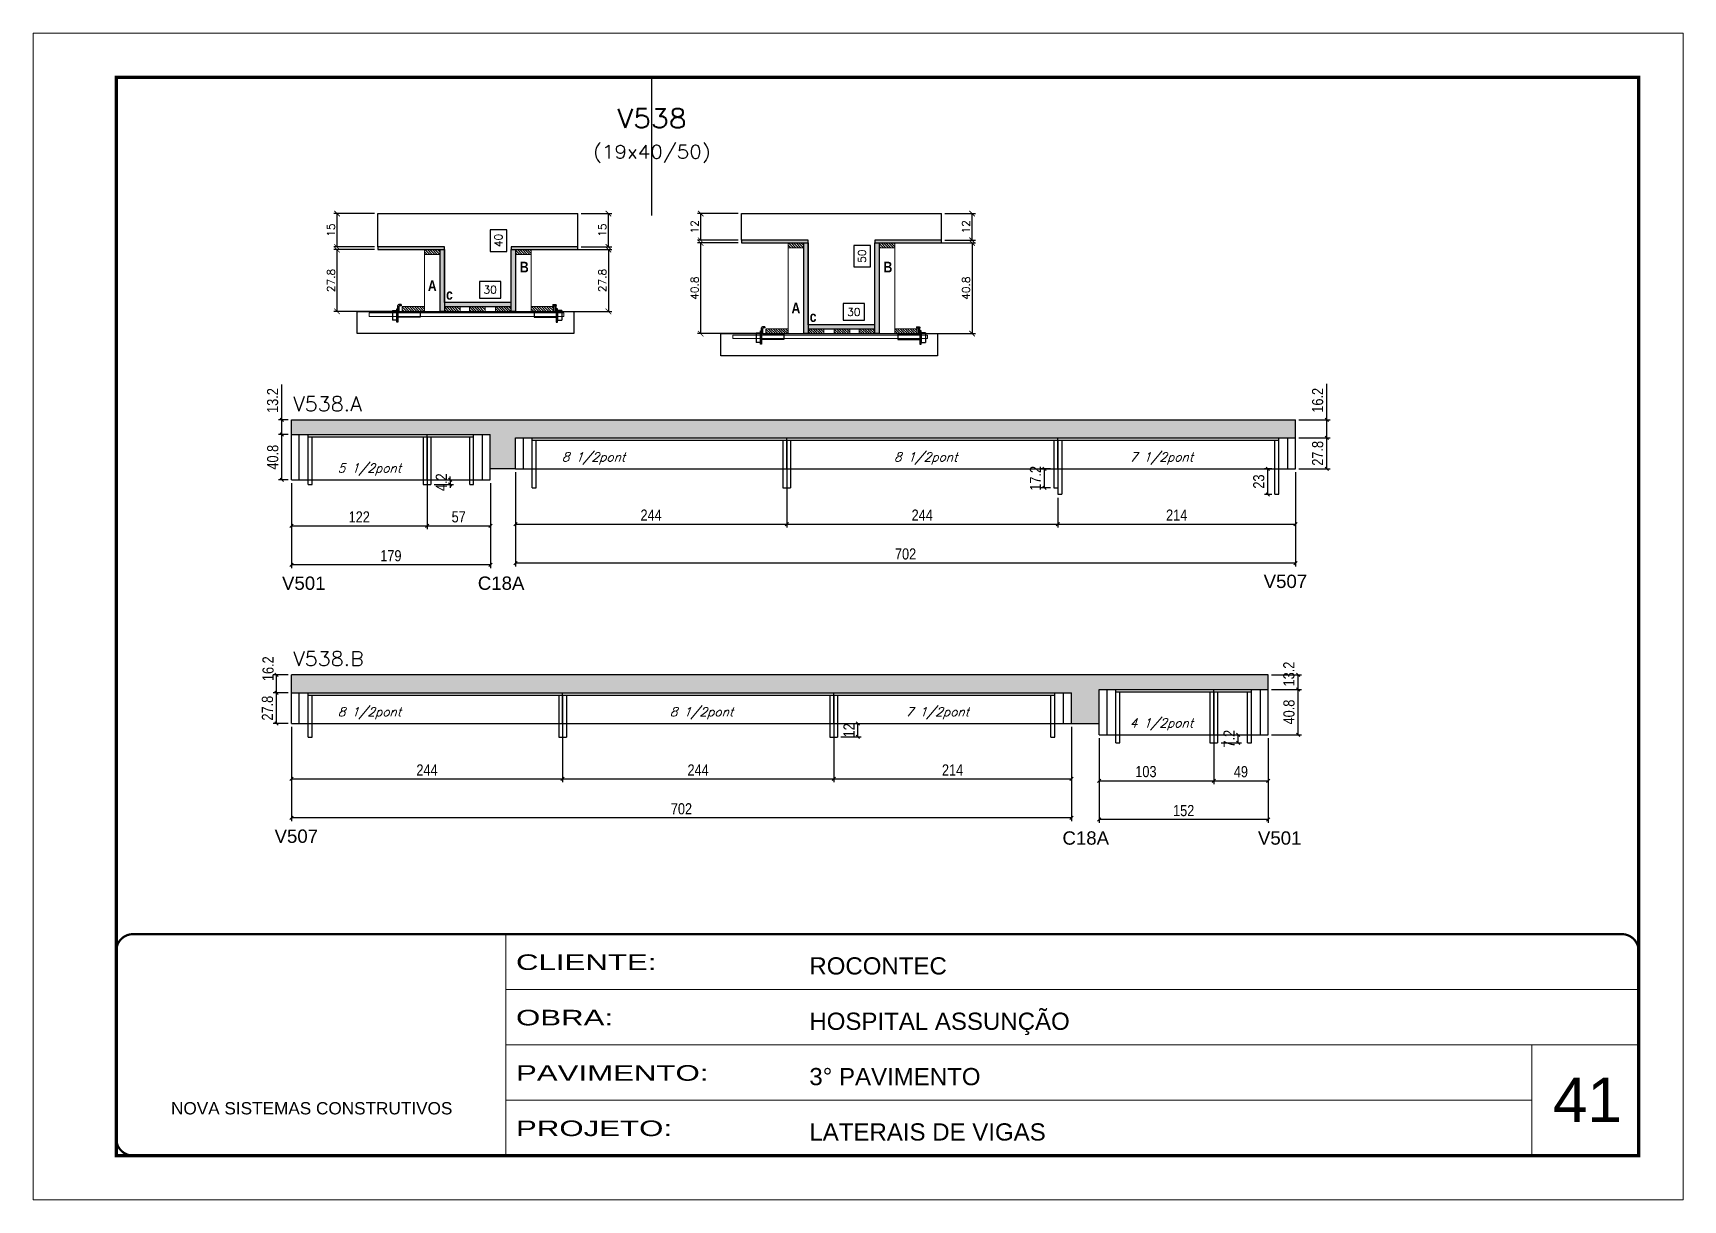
# Model space of a CAD drawing. Extents: x -21493 to -15213, y -12134 to 11887.
# Drawn here: x -21493 to -20008, y -649 to 401 of the extents above; entities that cross this region are included whole.
import ezdxf
from ezdxf.enums import TextEntityAlignment as Align

# ---------------------------------------------------------------- set-up
doc = ezdxf.new("R2010")
doc.units = 0
for name, pattern in [('CONTINUO', [0]), ('DASHED', [0.75, 0.5, -0.25]), ('HIDDEN', [0.375, 0.25, -0.125])]:
    doc.linetypes.add(name, pattern=pattern)
for name, color, linetype in [('5', 5, 'Continuous'), ('barrote', 251, 'Continuous'), ('COTA', 241, 'Continuous'), ('Cota Seção (2x)', 4, 'Continuous'), ('detalhes', 4, 'Continuous'), ('Painéis', 200, 'Continuous'), ('presilha', 1, 'Continuous'), ('SARR_2.2x7', 40, 'Continuous'), ('SARR_3.5x7', 81, 'Continuous'), ('texto', 7, 'Continuous'), ('Texto de Titulo', 7, 'Continuous'), ('Texto Qtd Sarr', 242, 'Continuous')]:
    doc.layers.add(name, color=color, linetype=linetype)
for name, color, linetype, lineweight in [('CARIMBO', 255, 'Continuous', 9), ('CONCRETO', 251, 'Continuous', 25), ('Folhas', 255, 'Continuous', 9), ('Hachura', 251, 'Continuous', 9), ('Madeira', 126, 'Continuous', 18), ('SARRAFO DE PRESSAO', 251, 'DASHED', 9), ('SCO-___-LAJ', 2, 'Continuous', 0), ('Texto Seção', 7, 'Continuous', 15)]:
    doc.layers.add(name, color=color, linetype=linetype, lineweight=lineweight)
doc.styles.add('ARIAL', font='arial.ttf')
doc.styles.add('COTA TECNICA', font='techl___.ttf', dxfattribs={"height": 10})
doc.styles.add('REGUA-120', font='ROMANS.shx', dxfattribs={"height": 15})
doc.styles.add('Romans', font='romans.shx')
doc.styles.get("Standard").update_dxf_attribs({"font": 'arial.ttf'})
doc.styles.add('TECNICA', font='techb___.ttf', dxfattribs={"height": 10})
doc.styles.add('Tecnologia', font='')
doc.styles.get('Tecnologia').set_extended_font_data('Forgotten Futurist')
doc.dimstyles.new('Cota Seção (2x)', dxfattribs={"dimtxt": 7, "dimasz": 5, "dimexe": 3, "dimexo": 3, "dimgap": 2, "dimtad": 3, "dimdec": 1, "dimlfac": 0.5, "dimzin": 12, "dimdsep": 46, "dimtxsty": 'Romans', "dimblk": 'ARCHTICK', "dimcen": 0, "dimclrd": 4, "dimclre": 4, "dimclrt": 1, "dimadec": 1, "dimazin": 3, "dimtfac": 1, "dimtdec": 1, "dimtmove": 0, "dimatfit": 3, "dimldrblk": 'OBLIQUE', "dimfxl": 1, "dimtolj": 1, "dimtzin": 12, "dimarcsym": 0})
doc.dimstyles.new('Cota Seção interna', dxfattribs={"dimtxt": 7, "dimasz": 6, "dimexe": 0.18, "dimexo": 2, "dimgap": -4, "dimtad": 3, "dimdec": 1, "dimlfac": 0.5, "dimzin": 12, "dimdsep": 46, "dimtxsty": 'Romans', "dimblk": 'ARCHTICK', "dimcen": 0.09, "dimse1": 1, "dimse2": 1, "dimsd1": 1, "dimsd2": 1, "dimclrd": 180, "dimclre": 5, "dimclrt": 1, "dimadec": 0, "dimazin": 3, "dimtfac": 1, "dimtdec": 1, "dimtofl": 0, "dimtmove": 0, "dimatfit": 3, "dimldrblk": 'ARCHTICK', "dimfxl": 1, "dimtolj": 1, "dimtzin": 0, "dimarcsym": 0})
doc.dimstyles.new('PAINEL', dxfattribs={"dimtxt": 10, "dimasz": 3, "dimexe": 3, "dimexo": 3, "dimgap": 3, "dimtad": 1, "dimdec": 1, "dimzin": 12, "dimdsep": 46, "dimtxsty": 'COTA TECNICA', "dimblk1": 'OBLIQUE', "dimblk2": 'OBLIQUE', "dimsah": 1, "dimcen": 0.9, "dimclrd": 4, "dimclre": 4, "dimclrt": 240, "dimadec": 1, "dimazin": 3, "dimtfac": 1, "dimtdec": 1, "dimtmove": 0, "dimatfit": 3, "dimfxl": 1, "dimtolj": 1, "dimtzin": 12, "dimarcsym": 0})
pattern_1 = [(50, (-160229.1976, -26011.143), (5.46554007, -0.47817257), [0.5715, -6.2865]), (355, (-160229.1976, -26011.143), (-1.05730264, 5.73170536), [0.4572, -5.02921753]), (100.4514447, (-160228.742, -26011.183), (4.40823741, 5.25353256), [0.48570026, -5.34270734]), (46.1842, (-160229.1976, -26009.619), (8.13237123, -1.26126984), [0.85725, -9.42975]), (96.6355576, (-160228.52, -26009.724), (7.122124, 7.42278374), [0.7285507, -8.01406824]), (351.184151, (-160229.198, -26009.619), (7.122124, 7.42278374), [0.685799, -7.54379196]), (21, (-160228.4356, -26010), (4.54843174, -3.06795595), [0.5715, -6.2865]), (326, (-160228.4356, -26010), (1.85406085, 5.52563898), [0.4572, -5.0292]), (71.451445, (-160228.0566, -26010.256), (6.40249258, 2.45768307), [0.48570026, -5.34269813]), (37.5, (-160229.1976, -26011.1432), (0.092658098, 2.536651166), [0, -4.96824, 0, -5.1054, 0, -5.04825]), (7.5, (-160229.1976, -26011.1432), (2.004589875, 3.005417245), [0, -2.91084, 0, -4.85394, 0, -1.92405]), (327.5, (-160230.8969, -26011.1432), (4.067717855, -0.17186232), [0, -1.905, 0, -5.9436, 0, -7.8867]), (317.5, (-160231.659, -26011.1432), (4.44387544, 0.76279473), [0, -2.4765, 0, -3.94716, 0, -5.6007])]

msp = doc.modelspace()

# ---------------------------------------------------------------- texts
at = {"layer": '5', "linetype": 'Continuous'}
for s, p in [('V501', (-21269.29, -99.53)), ('C18A', (-21093.07, -99.53)), ('V507', (-20385.83, -97.88)), ('V507', (-21275.99, -327.17)), ('C18A', (-20566.88, -328.82)), ('V501', (-20390.98, -328.82))]:
    msp.add_text(s, height=12, rotation=0.00004, dxfattribs=at).set_placement(p)
at = {"layer": 'CARIMBO', "style": 'ARIAL'}
msp.add_text('41', height=40, dxfattribs=at).set_placement((-20125.55, -578.37))
at = {"layer": 'detalhes', "style": 'TECNICA'}
for s, p in [('B', (-21055.22, 186.07)), ('B', (-20727.93, 186.07)), ('A', (-21138.05, 169.23)), ('c', (-21121.67, 161.54)), ('A', (-20810.76, 149.23)), ('c', (-20794.38, 141.54))]:
    msp.add_text(s, height=9.6, dxfattribs=at).set_placement(p)
at = {"layer": 'texto', "color": 2, "char_height": 8, "attachment_point": 5, "style": 'Romans'}
for s, insert in [('{\\Q19;\\C256;5 1/2pont}', (-21190.62, 8.69)), ('{\\Q19;\\C256;8 1/2pont}', (-20988.91, 18.69)), ('{\\Q19;\\C256;8 1/2pont}', (-20690.01, 18.69)), ('{\\Q19;\\C256;7 1/2pont}', (-20477.84, 18.69)), ('{\\Q19;\\C256;8 1/2pont}', (-21190.62, -210.59)), ('{\\Q19;\\C256;8 1/2pont}', (-20891.72, -210.59)), ('{\\Q19;\\C256;7 1/2pont}', (-20679.55, -210.59)), ('{\\Q19;\\C256;4 1/2pont}', (-20477.88, -220.59))]:
    msp.add_mtext(s, dxfattribs=dict(at, insert=insert))
at = {"layer": 'Texto Seção', "style": 'REGUA-120', "width": 1.05}
for s, p in [('V538.A', (-21259.39, 61.3)), ('V538.B', (-21259.39, -167.99))]:
    msp.add_text(s, height=13, dxfattribs=at).set_placement(p)

# ---------------------------------------------------------------- blocks, each defined once
blk = doc.blocks.new('titulo1')
at = {"layer": 'Defpoints', "color": 252, "linetype": 'HIDDEN', "ltscale": 2}
blk.add_line((0, 0), (0, 125), dxfattribs=at)
at = {"layer": 'Defpoints', "style": 'Romans', "oblique": 15}
blk.add_attdef('FOLHA', text='', height=10, dxfattribs=at).set_placement((0, 15.6), align=Align.MIDDLE_CENTER)
at = {"layer": 'Texto Qtd Sarr', "color": 3, "style": 'Romans', "oblique": 15}
for tag, height, p in [('TITULO', 17, (0, 71.4)), ('SEÇÃO', 12, (0, 41.5))]:
    blk.add_attdef(tag, text='', height=height, dxfattribs=at).set_placement(p, align=Align.MIDDLE_CENTER)
blk = doc.blocks.new('_ArchTick')
at = {"color": 0, "linetype": 'ByBlock', "const_width": 0.15}
blk.add_lwpolyline([(-0.5, -0.5), (0.5, 0.5)], dxfattribs=at)
blk = doc.blocks.new('*D1220')
at = {"layer": 'COTA', "color": 4, "lineweight": -2, "transparency": 16777216}
for p, q in [((-21186, 206.6), (-21222.8, 206.6)), ((-21219.8, 151), (-21219.8, 206.6)), ((-21168.4, 151), (-21222.8, 151))]:
    blk.add_line(p, q, dxfattribs=at)
at = {"layer": 'Defpoints', "color": 0, "transparency": 16777216}
for p in [(-21219.8, 206.6), (-21183, 206.6), (-21165.4, 151)]:
    blk.add_point(p, dxfattribs=at)
at = {"layer": 'COTA', "color": 4, "lineweight": -2, "transparency": 16777216, "xscale": 5, "yscale": 5, "zscale": 5}
for p, rotation in [((-21219.8, 206.6), 90), ((-21219.8, 151), 270)]:
    blk.add_blockref('_ArchTick', p, dxfattribs=dict(at, rotation=rotation))
at = {"layer": 'COTA', "color": 1, "transparency": 16777216, "insert": (-21225.3, 178.8), "char_height": 7, "attachment_point": 5, "rotation": 90, "style": 'Romans'}
blk.add_mtext('\\A1;27.8', dxfattribs=at)
blk = doc.blocks.new('_Oblique')
at = {"color": 0, "linetype": 'ByBlock', "lineweight": -2}
blk.add_line((-0.5, -0.5), (0.5, 0.5), dxfattribs=at)
blk = doc.blocks.new('*D1221')
at = {"layer": 'COTA', "color": 4, "lineweight": -2, "transparency": 16777216}
for p, q in [((-21186, 239), (-21222.8, 239)), ((-21219.8, 209), (-21219.8, 239)), ((-21186, 209), (-21222.8, 209))]:
    blk.add_line(p, q, dxfattribs=at)
at = {"layer": 'Defpoints', "color": 0, "transparency": 16777216}
for p in [(-21219.8, 239), (-21183, 239), (-21183, 209)]:
    blk.add_point(p, dxfattribs=at)
at = {"layer": 'COTA', "color": 4, "lineweight": -2, "transparency": 16777216, "xscale": 5, "yscale": 5, "zscale": 5}
for p, rotation in [((-21219.8, 239), 90), ((-21219.8, 209), 270)]:
    blk.add_blockref('_ArchTick', p, dxfattribs=dict(at, rotation=rotation))
at = {"layer": 'COTA', "color": 1, "transparency": 16777216, "insert": (-21225.3, 224), "char_height": 7, "attachment_point": 5, "rotation": 90, "style": 'Romans'}
blk.add_mtext('\\A1;15', dxfattribs=at)
blk = doc.blocks.new('*D1222')
at = {"layer": 'Cota Seção (2x)', "color": 180, "lineweight": -2, "transparency": 16777216}
for p, q in [((-21067, 224.3), (-21082, 224.3)), ((-21082, 224.3), (-21082, 205)), ((-21067, 205), (-21067, 224.3)), ((-21082, 205), (-21067, 205))]:
    blk.add_line(p, q, dxfattribs=at)
at = {"layer": 'Defpoints', "color": 0, "transparency": 16777216}
for p in [(-21123, 239), (-21063, 239), (-21123, 159)]:
    blk.add_point(p, dxfattribs=at)
at = {"layer": 'Cota Seção (2x)', "color": 1, "transparency": 16777216, "insert": (-21074.5, 214.7), "char_height": 7, "attachment_point": 5, "rotation": 90, "style": 'Romans'}
blk.add_mtext('\\A1;40', dxfattribs=at)
blk = doc.blocks.new('PRESILHA METÁLICA 1')
at = {"layer": 'presilha'}
for p, q in [((0, 13), (6, 13)), ((0, 13), (0, 0)), ((6, 0), (0, 0)), ((6, 15.5), (7.5, 15.5)), ((6, -2.5), (6, 15.5)), ((6, 13), (6, 0)), ((7.5, 10.6), (7.5, 19.9)), ((7.5, 15.5), (7.5, -2.5)), ((37.5, 4.1), (7.5, 4.1)), ((12, 21), (8.6, 21)), ((9, 11.6), (9, 18.9)), ((12, 19.5), (9.6, 19.5)), ((37.5, 11), (9.6, 11)), ((12, 21), (12, 19.5)), ((37.5, 11), (37.5, 4.1)), ((7.5, -2.5), (6, -2.5))]:
    blk.add_line(p, q, dxfattribs=at)
for centre, radius, start, end in [((8.6, 19.9), 1.14, 90, 180), ((9.6, 18.9), 0.57, 90, 180), ((9.6, 11.6), 0.57, 180, 270)]:
    blk.add_arc(centre, radius, start, end, dxfattribs=at)
blk = doc.blocks.new('*D1223')
at = {"layer": 'Cota Seção (2x)', "color": 180, "lineweight": -2, "transparency": 16777216}
for p, q in [((-21072.4, 178), (-21091.7, 178)), ((-21091.7, 178), (-21091.7, 163)), ((-21072.4, 163), (-21072.4, 178)), ((-21091.7, 163), (-21072.4, 163))]:
    blk.add_line(p, q, dxfattribs=at)
at = {"layer": 'Defpoints', "color": 0, "transparency": 16777216}
for p in [(-21123, 159), (-21123, 151), (-21063.1, 151)]:
    blk.add_point(p, dxfattribs=at)
at = {"layer": 'Cota Seção (2x)', "color": 1, "transparency": 16777216, "insert": (-21082.1, 170.5), "char_height": 7, "attachment_point": 5, "style": 'Romans'}
blk.add_mtext('\\A1;30', dxfattribs=at)
blk = doc.blocks.new('*D1224')
at = {"layer": 'COTA', "color": 4, "lineweight": -2, "transparency": 16777216}
for p, q in [((-21042, 206.6), (-20972.5, 206.6)), ((-20975.5, 206.6), (-20975.5, 151)), ((-21042, 151), (-20972.5, 151))]:
    blk.add_line(p, q, dxfattribs=at)
at = {"layer": 'Defpoints', "color": 0, "transparency": 16777216}
for p in [(-21045, 206.6), (-21045, 151), (-20975.5, 151)]:
    blk.add_point(p, dxfattribs=at)
at = {"layer": 'COTA', "color": 4, "lineweight": -2, "transparency": 16777216, "xscale": 5, "yscale": 5, "zscale": 5}
for p, rotation in [((-20975.5, 206.6), 90), ((-20975.5, 151), 270)]:
    blk.add_blockref('_ArchTick', p, dxfattribs=dict(at, rotation=rotation))
at = {"layer": 'COTA', "color": 1, "transparency": 16777216, "insert": (-20981, 178.8), "char_height": 7, "attachment_point": 5, "rotation": 90, "style": 'Romans'}
blk.add_mtext('\\A1;27.8', dxfattribs=at)
blk = doc.blocks.new('*D1444')
at = {"layer": 'COTA', "color": 4, "lineweight": -2, "transparency": 16777216}
for p, q in [((-21000, 239), (-20972.5, 239)), ((-20975.5, 209), (-20975.5, 239)), ((-21000, 209), (-20972.5, 209))]:
    blk.add_line(p, q, dxfattribs=at)
at = {"layer": 'Defpoints', "color": 0, "transparency": 16777216}
for p in [(-21003, 239), (-20975.5, 239), (-21003, 209)]:
    blk.add_point(p, dxfattribs=at)
at = {"layer": 'COTA', "color": 4, "lineweight": -2, "transparency": 16777216, "xscale": 5, "yscale": 5, "zscale": 5}
for p, rotation in [((-20975.5, 239), 90), ((-20975.5, 209), 270)]:
    blk.add_blockref('_ArchTick', p, dxfattribs=dict(at, rotation=rotation))
at = {"layer": 'COTA', "color": 1, "transparency": 16777216, "insert": (-20981, 224), "char_height": 7, "attachment_point": 5, "rotation": 90, "style": 'Romans'}
blk.add_mtext('\\A1;15', dxfattribs=at)
blk = doc.blocks.new('*D1189')
at = {"layer": 'COTA', "color": 4, "lineweight": -2, "transparency": 16777216}
for p, q in [((-20858.8, 212.6), (-20895.5, 212.6)), ((-20892.5, 131), (-20892.5, 212.6)), ((-20841.2, 131), (-20895.5, 131))]:
    blk.add_line(p, q, dxfattribs=at)
at = {"layer": 'Defpoints', "color": 0, "transparency": 16777216}
for p in [(-20892.5, 212.6), (-20855.8, 212.6), (-20838.2, 131)]:
    blk.add_point(p, dxfattribs=at)
at = {"layer": 'COTA', "color": 4, "lineweight": -2, "transparency": 16777216, "xscale": 5, "yscale": 5, "zscale": 5}
for p, rotation in [((-20892.5, 212.6), 90), ((-20892.5, 131), 270)]:
    blk.add_blockref('_ArchTick', p, dxfattribs=dict(at, rotation=rotation))
at = {"layer": 'COTA', "color": 1, "transparency": 16777216, "insert": (-20898, 171.8), "char_height": 7, "attachment_point": 5, "rotation": 90, "style": 'Romans'}
blk.add_mtext('\\A1;40.8', dxfattribs=at)
blk = doc.blocks.new('*D1190')
at = {"layer": 'COTA', "color": 4, "lineweight": -2, "transparency": 16777216}
for p, q in [((-20858.8, 239), (-20895.5, 239)), ((-20892.5, 215), (-20892.5, 239)), ((-20858.8, 215), (-20895.5, 215))]:
    blk.add_line(p, q, dxfattribs=at)
at = {"layer": 'Defpoints', "color": 0, "transparency": 16777216}
for p in [(-20892.5, 239), (-20855.8, 239), (-20855.8, 215)]:
    blk.add_point(p, dxfattribs=at)
at = {"layer": 'COTA', "color": 4, "lineweight": -2, "transparency": 16777216, "xscale": 5, "yscale": 5, "zscale": 5}
for p, rotation in [((-20892.5, 239), 90), ((-20892.5, 215), 270)]:
    blk.add_blockref('_ArchTick', p, dxfattribs=dict(at, rotation=rotation))
at = {"layer": 'COTA', "color": 1, "transparency": 16777216, "insert": (-20898, 227), "char_height": 7, "attachment_point": 5, "rotation": 90, "style": 'Romans'}
blk.add_mtext('\\A1;12', dxfattribs=at)
blk = doc.blocks.new('*D1191')
at = {"layer": 'Cota Seção (2x)', "color": 180, "lineweight": -2, "transparency": 16777216}
for p, q in [((-20739.8, 210.3), (-20754.8, 210.3)), ((-20754.8, 210.3), (-20754.8, 191)), ((-20739.8, 191), (-20739.8, 210.3)), ((-20754.8, 191), (-20739.8, 191))]:
    blk.add_line(p, q, dxfattribs=at)
at = {"layer": 'Defpoints', "color": 0, "transparency": 16777216}
for p in [(-20795.8, 239), (-20735.8, 239), (-20795.8, 139)]:
    blk.add_point(p, dxfattribs=at)
at = {"layer": 'Cota Seção (2x)', "color": 1, "transparency": 16777216, "insert": (-20747.3, 200.7), "char_height": 7, "attachment_point": 5, "rotation": 90, "style": 'Romans'}
blk.add_mtext('\\A1;50', dxfattribs=at)
blk = doc.blocks.new('*D1192')
at = {"layer": 'Cota Seção (2x)', "color": 180, "lineweight": -2, "transparency": 16777216}
for p, q in [((-20745.1, 158), (-20764.4, 158)), ((-20764.4, 158), (-20764.4, 143)), ((-20745.1, 143), (-20745.1, 158)), ((-20764.4, 143), (-20745.1, 143))]:
    blk.add_line(p, q, dxfattribs=at)
at = {"layer": 'Defpoints', "color": 0, "transparency": 16777216}
for p in [(-20795.8, 139), (-20795.8, 131), (-20735.8, 131)]:
    blk.add_point(p, dxfattribs=at)
at = {"layer": 'Cota Seção (2x)', "color": 1, "transparency": 16777216, "insert": (-20754.8, 150.5), "char_height": 7, "attachment_point": 5, "style": 'Romans'}
blk.add_mtext('\\A1;30', dxfattribs=at)
blk = doc.blocks.new('*D1193')
at = {"layer": 'COTA', "color": 4, "lineweight": -2, "transparency": 16777216}
for p, q in [((-20714.8, 212.6), (-20645.2, 212.6)), ((-20648.2, 212.6), (-20648.2, 131)), ((-20714.8, 131), (-20645.2, 131))]:
    blk.add_line(p, q, dxfattribs=at)
at = {"layer": 'Defpoints', "color": 0, "transparency": 16777216}
for p in [(-20717.8, 212.6), (-20717.8, 131), (-20648.2, 131)]:
    blk.add_point(p, dxfattribs=at)
at = {"layer": 'COTA', "color": 4, "lineweight": -2, "transparency": 16777216, "xscale": 5, "yscale": 5, "zscale": 5}
for p, rotation in [((-20648.2, 212.6), 90), ((-20648.2, 131), 270)]:
    blk.add_blockref('_ArchTick', p, dxfattribs=dict(at, rotation=rotation))
at = {"layer": 'COTA', "color": 1, "transparency": 16777216, "insert": (-20653.7, 171.8), "char_height": 7, "attachment_point": 5, "rotation": 90, "style": 'Romans'}
blk.add_mtext('\\A1;40.8', dxfattribs=at)
blk = doc.blocks.new('*D1394')
at = {"layer": 'COTA', "color": 4, "lineweight": -2, "transparency": 16777216}
for p, q in [((-20672.8, 239), (-20645.2, 239)), ((-20648.2, 215), (-20648.2, 239)), ((-20672.8, 215), (-20645.2, 215))]:
    blk.add_line(p, q, dxfattribs=at)
at = {"layer": 'Defpoints', "color": 0, "transparency": 16777216}
for p in [(-20675.8, 239), (-20648.2, 239), (-20675.8, 215)]:
    blk.add_point(p, dxfattribs=at)
at = {"layer": 'COTA', "color": 4, "lineweight": -2, "transparency": 16777216, "xscale": 5, "yscale": 5, "zscale": 5}
for p, rotation in [((-20648.2, 239), 90), ((-20648.2, 215), 270)]:
    blk.add_blockref('_ArchTick', p, dxfattribs=dict(at, rotation=rotation))
at = {"layer": 'COTA', "color": 1, "transparency": 16777216, "insert": (-20653.7, 227), "char_height": 7, "attachment_point": 5, "rotation": 90, "style": 'Romans'}
blk.add_mtext('\\A1;12', dxfattribs=at)
blk = doc.blocks.new('*D1395')
at = {"layer": 'COTA', "color": 4, "lineweight": -2, "ltscale": 25, "transparency": 16777216}
for p, q in [((-21260.8, -3.6), (-21260.8, -45)), ((-21138.8, -3.6), (-21138.8, -45)), ((-21260.8, -42), (-21138.8, -42))]:
    blk.add_line(p, q, dxfattribs=at)
at = {"layer": 'Defpoints', "color": 0, "ltscale": 25, "transparency": 16777216}
for p in [(-21260.8, -0.6), (-21138.8, -0.6), (-21138.8, -42)]:
    blk.add_point(p, dxfattribs=at)
at = {"layer": 'COTA', "color": 4, "lineweight": -2, "ltscale": 25, "transparency": 16777216, "xscale": 3, "yscale": 3, "zscale": 3, "rotation": 180}
blk.add_blockref('_Oblique', (-21260.8, -42), dxfattribs=at)
at = {"layer": 'COTA', "color": 4, "lineweight": -2, "ltscale": 25, "transparency": 16777216, "xscale": 3, "yscale": 3, "zscale": 3}
blk.add_blockref('_Oblique', (-21138.8, -42), dxfattribs=at)
at = {"layer": 'COTA', "color": 240, "ltscale": 25, "transparency": 16777216, "insert": (-21199.8, -33.9), "char_height": 10, "attachment_point": 5, "style": 'COTA TECNICA'}
blk.add_mtext('\\A1;122', dxfattribs=at)
blk = doc.blocks.new('*D1396')
at = {"layer": 'COTA', "color": 4, "lineweight": -2, "ltscale": 25, "transparency": 16777216}
for p, q in [((-21138.8, -3.6), (-21138.8, -45)), ((-21081.8, -3.6), (-21081.8, -45)), ((-21138.8, -42), (-21081.8, -42))]:
    blk.add_line(p, q, dxfattribs=at)
at = {"layer": 'Defpoints', "color": 0, "ltscale": 25, "transparency": 16777216}
for p in [(-21138.8, -0.6), (-21081.8, -0.6), (-21081.8, -42)]:
    blk.add_point(p, dxfattribs=at)
at = {"layer": 'COTA', "color": 4, "lineweight": -2, "ltscale": 25, "transparency": 16777216, "xscale": 3, "yscale": 3, "zscale": 3, "rotation": 180}
blk.add_blockref('_Oblique', (-21138.8, -42), dxfattribs=at)
at = {"layer": 'COTA', "color": 4, "lineweight": -2, "ltscale": 25, "transparency": 16777216, "xscale": 3, "yscale": 3, "zscale": 3}
blk.add_blockref('_Oblique', (-21081.8, -42), dxfattribs=at)
at = {"layer": 'COTA', "color": 240, "ltscale": 25, "transparency": 16777216, "insert": (-21110.3, -33.9), "char_height": 10, "attachment_point": 5, "style": 'COTA TECNICA'}
blk.add_mtext('\\A1;57', dxfattribs=at)
blk = doc.blocks.new('*D1460')
at = {"layer": 'COTA', "color": 4, "lineweight": -2, "ltscale": 25, "transparency": 16777216}
for p, q in [((-21260.8, -3.6), (-21260.8, -80)), ((-21081.8, -3.6), (-21081.8, -80)), ((-21081.8, -77), (-21260.8, -77))]:
    blk.add_line(p, q, dxfattribs=at)
at = {"layer": 'Defpoints', "color": 0, "ltscale": 25, "transparency": 16777216}
for p in [(-21260.8, -0.6), (-21081.8, -0.6), (-21260.8, -77)]:
    blk.add_point(p, dxfattribs=at)
at = {"layer": 'COTA', "color": 4, "lineweight": -2, "ltscale": 25, "transparency": 16777216, "xscale": 3, "yscale": 3, "zscale": 3, "rotation": 180}
blk.add_blockref('_Oblique', (-21260.8, -77), dxfattribs=at)
at = {"layer": 'COTA', "color": 4, "lineweight": -2, "ltscale": 25, "transparency": 16777216, "xscale": 3, "yscale": 3, "zscale": 3}
blk.add_blockref('_Oblique', (-21081.8, -77), dxfattribs=at)
at = {"layer": 'COTA', "color": 240, "ltscale": 25, "transparency": 16777216, "insert": (-21171.3, -68.9), "char_height": 10, "attachment_point": 5, "style": 'COTA TECNICA'}
blk.add_mtext('\\A1;179', dxfattribs=at)
blk = doc.blocks.new('*D1461')
at = {"layer": 'COTA', "color": 4, "lineweight": -2, "ltscale": 25, "transparency": 16777216}
for p, q in [((-21059.1, 6.4), (-21059.1, -43.3)), ((-20815.1, 6.4), (-20815.1, -43.3)), ((-21059.1, -40.3), (-20815.1, -40.3))]:
    blk.add_line(p, q, dxfattribs=at)
at = {"layer": 'Defpoints', "color": 0, "ltscale": 25, "transparency": 16777216}
for p in [(-21059.1, 9.4), (-20815.1, 9.4), (-20815.1, -40.3)]:
    blk.add_point(p, dxfattribs=at)
at = {"layer": 'COTA', "color": 4, "lineweight": -2, "ltscale": 25, "transparency": 16777216, "xscale": 3, "yscale": 3, "zscale": 3, "rotation": 180}
blk.add_blockref('_Oblique', (-21059.1, -40.3), dxfattribs=at)
at = {"layer": 'COTA', "color": 4, "lineweight": -2, "ltscale": 25, "transparency": 16777216, "xscale": 3, "yscale": 3, "zscale": 3}
blk.add_blockref('_Oblique', (-20815.1, -40.3), dxfattribs=at)
at = {"layer": 'COTA', "color": 240, "ltscale": 25, "transparency": 16777216, "insert": (-20937.1, -32.3), "char_height": 10, "attachment_point": 5, "style": 'COTA TECNICA'}
blk.add_mtext('\\A1;244', dxfattribs=at)
blk = doc.blocks.new('*D1462')
at = {"layer": 'COTA', "color": 4, "lineweight": -2, "ltscale": 25, "transparency": 16777216}
for p, q in [((-20354.1, 37.2), (-20326.1, 37.2)), ((-20329.1, 9.4), (-20329.1, 37.2)), ((-20354.1, 9.4), (-20326.1, 9.4))]:
    blk.add_line(p, q, dxfattribs=at)
at = {"layer": 'Defpoints', "color": 0, "ltscale": 25, "transparency": 16777216}
for p in [(-20357.1, 37.2), (-20329.1, 37.2), (-20357.1, 9.4)]:
    blk.add_point(p, dxfattribs=at)
at = {"layer": 'COTA', "color": 4, "lineweight": -2, "ltscale": 25, "transparency": 16777216, "xscale": 3, "yscale": 3, "zscale": 3}
for p, rotation in [((-20329.1, 37.2), 90), ((-20329.1, 9.4), 270)]:
    blk.add_blockref('_Oblique', p, dxfattribs=dict(at, rotation=rotation))
at = {"layer": 'COTA', "color": 240, "ltscale": 25, "transparency": 16777216, "insert": (-20337.2, 23.3), "char_height": 10, "attachment_point": 5, "rotation": 90, "style": 'COTA TECNICA'}
blk.add_mtext('\\A1;27.8', dxfattribs=at)
blk = doc.blocks.new('*D1463')
at = {"layer": 'COTA', "color": 4, "lineweight": -2, "ltscale": 25, "transparency": 16777216}
for p, q in [((-20815.1, 6.4), (-20815.1, -43.3)), ((-20571.1, -16.6), (-20571.1, -43.3)), ((-20815.1, -40.3), (-20571.1, -40.3))]:
    blk.add_line(p, q, dxfattribs=at)
at = {"layer": 'Defpoints', "color": 0, "ltscale": 25, "transparency": 16777216}
for p in [(-20815.1, 9.4), (-20571.1, -13.6), (-20571.1, -40.3)]:
    blk.add_point(p, dxfattribs=at)
at = {"layer": 'COTA', "color": 4, "lineweight": -2, "ltscale": 25, "transparency": 16777216, "xscale": 3, "yscale": 3, "zscale": 3, "rotation": 180}
blk.add_blockref('_Oblique', (-20815.1, -40.3), dxfattribs=at)
at = {"layer": 'COTA', "color": 4, "lineweight": -2, "ltscale": 25, "transparency": 16777216, "xscale": 3, "yscale": 3, "zscale": 3}
blk.add_blockref('_Oblique', (-20571.1, -40.3), dxfattribs=at)
at = {"layer": 'COTA', "color": 240, "ltscale": 25, "transparency": 16777216, "insert": (-20693.1, -32.3), "char_height": 10, "attachment_point": 5, "style": 'COTA TECNICA'}
blk.add_mtext('\\A1;244', dxfattribs=at)
blk = doc.blocks.new('*D1464')
at = {"layer": 'COTA', "color": 4, "lineweight": -2, "ltscale": 25, "transparency": 16777216}
for p, q in [((-21059.1, 6.4), (-21059.1, -78.4)), ((-20357.1, 6.4), (-20357.1, -78.4)), ((-20357.1, -75.4), (-21059.1, -75.4))]:
    blk.add_line(p, q, dxfattribs=at)
at = {"layer": 'Defpoints', "color": 0, "ltscale": 25, "transparency": 16777216}
for p in [(-21059.1, 9.4), (-20357.1, 9.4), (-21059.1, -75.4)]:
    blk.add_point(p, dxfattribs=at)
at = {"layer": 'COTA', "color": 4, "lineweight": -2, "ltscale": 25, "transparency": 16777216, "xscale": 3, "yscale": 3, "zscale": 3, "rotation": 180}
blk.add_blockref('_Oblique', (-21059.1, -75.4), dxfattribs=at)
at = {"layer": 'COTA', "color": 4, "lineweight": -2, "ltscale": 25, "transparency": 16777216, "xscale": 3, "yscale": 3, "zscale": 3}
blk.add_blockref('_Oblique', (-20357.1, -75.4), dxfattribs=at)
at = {"layer": 'COTA', "color": 240, "ltscale": 25, "transparency": 16777216, "insert": (-20708.1, -67.3), "char_height": 10, "attachment_point": 5, "style": 'COTA TECNICA'}
blk.add_mtext('\\A1;702', dxfattribs=at)
blk = doc.blocks.new('*D1465')
at = {"layer": 'COTA', "color": 4, "lineweight": -2, "ltscale": 25, "transparency": 16777216}
for p, q in [((-20329.1, 53.4), (-20329.1, 85.7)), ((-20354.1, 53.4), (-20326.1, 53.4)), ((-20329.1, 37.2), (-20329.1, 53.4)), ((-20354.1, 37.2), (-20326.1, 37.2))]:
    blk.add_line(p, q, dxfattribs=at)
at = {"layer": 'Defpoints', "color": 0, "ltscale": 25, "transparency": 16777216}
for p in [(-20357.1, 53.4), (-20329.1, 53.4), (-20357.1, 37.2)]:
    blk.add_point(p, dxfattribs=at)
at = {"layer": 'COTA', "color": 4, "lineweight": -2, "ltscale": 25, "transparency": 16777216, "xscale": 3, "yscale": 3, "zscale": 3}
for p, rotation in [((-20329.1, 53.4), 90), ((-20329.1, 37.2), 270)]:
    blk.add_blockref('_Oblique', p, dxfattribs=dict(at, rotation=rotation))
at = {"layer": 'COTA', "color": 240, "ltscale": 25, "transparency": 16777216, "insert": (-20337.2, 71), "char_height": 10, "attachment_point": 5, "rotation": 90, "style": 'COTA TECNICA'}
blk.add_mtext('\\A1;16.2', dxfattribs=at)
blk = doc.blocks.new('*D1466')
at = {"layer": 'COTA', "color": 4, "lineweight": -2, "ltscale": 25, "transparency": 16777216}
for p, q in [((-20357.1, 6.4), (-20357.1, -43.3)), ((-20571.1, -16.6), (-20571.1, -43.3)), ((-20571.1, -40.3), (-20357.1, -40.3))]:
    blk.add_line(p, q, dxfattribs=at)
at = {"layer": 'Defpoints', "color": 0, "ltscale": 25, "transparency": 16777216}
for p in [(-20357.1, 9.4), (-20571.1, -13.6), (-20357.1, -40.3)]:
    blk.add_point(p, dxfattribs=at)
at = {"layer": 'COTA', "color": 4, "lineweight": -2, "ltscale": 25, "transparency": 16777216, "xscale": 3, "yscale": 3, "zscale": 3, "rotation": 180}
blk.add_blockref('_Oblique', (-20571.1, -40.3), dxfattribs=at)
at = {"layer": 'COTA', "color": 4, "lineweight": -2, "ltscale": 25, "transparency": 16777216, "xscale": 3, "yscale": 3, "zscale": 3}
blk.add_blockref('_Oblique', (-20357.1, -40.3), dxfattribs=at)
at = {"layer": 'COTA', "color": 240, "ltscale": 25, "transparency": 16777216, "insert": (-20464.1, -32.3), "char_height": 10, "attachment_point": 5, "style": 'COTA TECNICA'}
blk.add_mtext('\\A1;214', dxfattribs=at)
blk = doc.blocks.new('*D1467')
at = {"layer": 'COTA', "color": 4, "lineweight": -2, "ltscale": 25, "transparency": 16777216}
for p, q in [((-21260.8, -222.9), (-21260.8, -272.6)), ((-21016.8, -222.9), (-21016.8, -272.6)), ((-21260.8, -269.6), (-21016.8, -269.6))]:
    blk.add_line(p, q, dxfattribs=at)
at = {"layer": 'Defpoints', "color": 0, "ltscale": 25, "transparency": 16777216}
for p in [(-21260.8, -219.9), (-21016.8, -219.9), (-21016.8, -269.6)]:
    blk.add_point(p, dxfattribs=at)
at = {"layer": 'COTA', "color": 4, "lineweight": -2, "ltscale": 25, "transparency": 16777216, "xscale": 3, "yscale": 3, "zscale": 3, "rotation": 180}
blk.add_blockref('_Oblique', (-21260.8, -269.6), dxfattribs=at)
at = {"layer": 'COTA', "color": 4, "lineweight": -2, "ltscale": 25, "transparency": 16777216, "xscale": 3, "yscale": 3, "zscale": 3}
blk.add_blockref('_Oblique', (-21016.8, -269.6), dxfattribs=at)
at = {"layer": 'COTA', "color": 240, "ltscale": 25, "transparency": 16777216, "insert": (-21138.8, -261.6), "char_height": 10, "attachment_point": 5, "style": 'COTA TECNICA'}
blk.add_mtext('\\A1;244', dxfattribs=at)
blk = doc.blocks.new('*D1468')
at = {"layer": 'COTA', "color": 4, "lineweight": -2, "ltscale": 25, "transparency": 16777216}
for p, q in [((-21016.8, -222.9), (-21016.8, -272.6)), ((-20772.8, -222.9), (-20772.8, -272.6)), ((-21016.8, -269.6), (-20772.8, -269.6))]:
    blk.add_line(p, q, dxfattribs=at)
at = {"layer": 'Defpoints', "color": 0, "ltscale": 25, "transparency": 16777216}
for p in [(-21016.8, -219.9), (-20772.8, -219.9), (-20772.8, -269.6)]:
    blk.add_point(p, dxfattribs=at)
at = {"layer": 'COTA', "color": 4, "lineweight": -2, "ltscale": 25, "transparency": 16777216, "xscale": 3, "yscale": 3, "zscale": 3, "rotation": 180}
blk.add_blockref('_Oblique', (-21016.8, -269.6), dxfattribs=at)
at = {"layer": 'COTA', "color": 4, "lineweight": -2, "ltscale": 25, "transparency": 16777216, "xscale": 3, "yscale": 3, "zscale": 3}
blk.add_blockref('_Oblique', (-20772.8, -269.6), dxfattribs=at)
at = {"layer": 'COTA', "color": 240, "ltscale": 25, "transparency": 16777216, "insert": (-20894.8, -261.6), "char_height": 10, "attachment_point": 5, "style": 'COTA TECNICA'}
blk.add_mtext('\\A1;244', dxfattribs=at)
blk = doc.blocks.new('*D1469')
at = {"layer": 'COTA', "color": 4, "lineweight": -2, "ltscale": 25, "transparency": 16777216}
for p, q in [((-21260.8, -222.9), (-21260.8, -307.7)), ((-20558.8, -222.9), (-20558.8, -307.7)), ((-20558.8, -304.7), (-21260.8, -304.7))]:
    blk.add_line(p, q, dxfattribs=at)
at = {"layer": 'Defpoints', "color": 0, "ltscale": 25, "transparency": 16777216}
for p in [(-21260.8, -219.9), (-20558.8, -219.9), (-21260.8, -304.7)]:
    blk.add_point(p, dxfattribs=at)
at = {"layer": 'COTA', "color": 4, "lineweight": -2, "ltscale": 25, "transparency": 16777216, "xscale": 3, "yscale": 3, "zscale": 3, "rotation": 180}
blk.add_blockref('_Oblique', (-21260.8, -304.7), dxfattribs=at)
at = {"layer": 'COTA', "color": 4, "lineweight": -2, "ltscale": 25, "transparency": 16777216, "xscale": 3, "yscale": 3, "zscale": 3}
blk.add_blockref('_Oblique', (-20558.8, -304.7), dxfattribs=at)
at = {"layer": 'COTA', "color": 240, "ltscale": 25, "transparency": 16777216, "insert": (-20909.8, -296.6), "char_height": 10, "attachment_point": 5, "style": 'COTA TECNICA'}
blk.add_mtext('\\A1;702', dxfattribs=at)
blk = doc.blocks.new('*D1470')
at = {"layer": 'COTA', "color": 4, "lineweight": -2, "ltscale": 25, "transparency": 16777216}
for p, q in [((-20772.8, -222.9), (-20772.8, -272.6)), ((-20558.8, -222.9), (-20558.8, -272.6)), ((-20772.8, -269.6), (-20558.8, -269.6))]:
    blk.add_line(p, q, dxfattribs=at)
at = {"layer": 'Defpoints', "color": 0, "ltscale": 25, "transparency": 16777216}
for p in [(-20772.8, -219.9), (-20558.8, -219.9), (-20558.8, -269.6)]:
    blk.add_point(p, dxfattribs=at)
at = {"layer": 'COTA', "color": 4, "lineweight": -2, "ltscale": 25, "transparency": 16777216, "xscale": 3, "yscale": 3, "zscale": 3, "rotation": 180}
blk.add_blockref('_Oblique', (-20772.8, -269.6), dxfattribs=at)
at = {"layer": 'COTA', "color": 4, "lineweight": -2, "ltscale": 25, "transparency": 16777216, "xscale": 3, "yscale": 3, "zscale": 3}
blk.add_blockref('_Oblique', (-20558.8, -269.6), dxfattribs=at)
at = {"layer": 'COTA', "color": 240, "ltscale": 25, "transparency": 16777216, "insert": (-20665.8, -261.6), "char_height": 10, "attachment_point": 5, "style": 'COTA TECNICA'}
blk.add_mtext('\\A1;214', dxfattribs=at)
blk = doc.blocks.new('*D1471')
at = {"layer": 'COTA', "color": 4, "lineweight": -2, "ltscale": 25, "transparency": 16777216}
for p, q in [((-20533.8, -232.9), (-20533.8, -274.3)), ((-20430.8, -232.9), (-20430.8, -274.3)), ((-20533.8, -271.3), (-20430.8, -271.3))]:
    blk.add_line(p, q, dxfattribs=at)
at = {"layer": 'Defpoints', "color": 0, "ltscale": 25, "transparency": 16777216}
for p in [(-20533.8, -229.9), (-20430.8, -229.9), (-20430.8, -271.3)]:
    blk.add_point(p, dxfattribs=at)
at = {"layer": 'COTA', "color": 4, "lineweight": -2, "ltscale": 25, "transparency": 16777216, "xscale": 3, "yscale": 3, "zscale": 3, "rotation": 180}
blk.add_blockref('_Oblique', (-20533.8, -271.3), dxfattribs=at)
at = {"layer": 'COTA', "color": 4, "lineweight": -2, "ltscale": 25, "transparency": 16777216, "xscale": 3, "yscale": 3, "zscale": 3}
blk.add_blockref('_Oblique', (-20430.8, -271.3), dxfattribs=at)
at = {"layer": 'COTA', "color": 240, "ltscale": 25, "transparency": 16777216, "insert": (-20491.8, -263.1), "char_height": 10, "attachment_point": 5, "style": 'COTA TECNICA'}
blk.add_mtext('\\A1;103', dxfattribs=at)
blk = doc.blocks.new('*D1426')
at = {"layer": 'COTA', "color": 4, "lineweight": -2, "ltscale": 25, "transparency": 16777216}
for p, q in [((-20430.8, -232.9), (-20430.8, -274.3)), ((-20381.8, -232.9), (-20381.8, -274.3)), ((-20430.8, -271.3), (-20381.8, -271.3))]:
    blk.add_line(p, q, dxfattribs=at)
at = {"layer": 'Defpoints', "color": 0, "ltscale": 25, "transparency": 16777216}
for p in [(-20430.8, -229.9), (-20381.8, -229.9), (-20381.8, -271.3)]:
    blk.add_point(p, dxfattribs=at)
at = {"layer": 'COTA', "color": 4, "lineweight": -2, "ltscale": 25, "transparency": 16777216, "xscale": 3, "yscale": 3, "zscale": 3, "rotation": 180}
blk.add_blockref('_Oblique', (-20430.8, -271.3), dxfattribs=at)
at = {"layer": 'COTA', "color": 4, "lineweight": -2, "ltscale": 25, "transparency": 16777216, "xscale": 3, "yscale": 3, "zscale": 3}
blk.add_blockref('_Oblique', (-20381.8, -271.3), dxfattribs=at)
at = {"layer": 'COTA', "color": 240, "ltscale": 25, "transparency": 16777216, "insert": (-20406.3, -263.2), "char_height": 10, "attachment_point": 5, "style": 'COTA TECNICA'}
blk.add_mtext('\\A1;49', dxfattribs=at)
blk = doc.blocks.new('*D1427')
at = {"layer": 'COTA', "color": 4, "lineweight": -2, "ltscale": 25, "transparency": 16777216}
for p, q in [((-20533.8, -232.9), (-20533.8, -309.3)), ((-20381.8, -232.9), (-20381.8, -309.3)), ((-20381.8, -306.3), (-20533.8, -306.3))]:
    blk.add_line(p, q, dxfattribs=at)
at = {"layer": 'Defpoints', "color": 0, "ltscale": 25, "transparency": 16777216}
for p in [(-20533.8, -229.9), (-20381.8, -229.9), (-20533.8, -306.3)]:
    blk.add_point(p, dxfattribs=at)
at = {"layer": 'COTA', "color": 4, "lineweight": -2, "ltscale": 25, "transparency": 16777216, "xscale": 3, "yscale": 3, "zscale": 3, "rotation": 180}
blk.add_blockref('_Oblique', (-20533.8, -306.3), dxfattribs=at)
at = {"layer": 'COTA', "color": 4, "lineweight": -2, "ltscale": 25, "transparency": 16777216, "xscale": 3, "yscale": 3, "zscale": 3}
blk.add_blockref('_Oblique', (-20381.8, -306.3), dxfattribs=at)
at = {"layer": 'COTA', "color": 240, "ltscale": 25, "transparency": 16777216, "insert": (-20457.8, -298.2), "char_height": 10, "attachment_point": 5, "style": 'COTA TECNICA'}
blk.add_mtext('\\A1;152', dxfattribs=at)
blk = doc.blocks.new('*D1428')
at = {"layer": 'COTA', "color": 4, "lineweight": -2, "ltscale": 25, "transparency": 16777216}
for p, q in [((-21263.8, -192.1), (-21277.3, -192.1)), ((-21274.3, -219.9), (-21274.3, -192.1)), ((-21263.8, -219.9), (-21277.3, -219.9))]:
    blk.add_line(p, q, dxfattribs=at)
at = {"layer": 'Defpoints', "color": 0, "ltscale": 25, "transparency": 16777216}
for p in [(-21274.3, -192.1), (-21260.8, -192.1), (-21260.8, -219.9)]:
    blk.add_point(p, dxfattribs=at)
at = {"layer": 'COTA', "color": 4, "lineweight": -2, "ltscale": 25, "transparency": 16777216, "xscale": 3, "yscale": 3, "zscale": 3}
for p, rotation in [((-21274.3, -192.1), 90), ((-21274.3, -219.9), 270)]:
    blk.add_blockref('_Oblique', p, dxfattribs=dict(at, rotation=rotation))
at = {"layer": 'COTA', "color": 240, "ltscale": 25, "transparency": 16777216, "insert": (-21282.4, -206), "char_height": 10, "attachment_point": 5, "rotation": 90, "style": 'COTA TECNICA'}
blk.add_mtext('\\A1;27.8', dxfattribs=at)
blk = doc.blocks.new('*D1429')
at = {"layer": 'COTA', "color": 4, "lineweight": -2, "ltscale": 25, "transparency": 16777216}
for p, q in [((-21263.8, -175.9), (-21277.3, -175.9)), ((-21274.3, -192.1), (-21274.3, -175.9)), ((-21263.8, -192.1), (-21277.3, -192.1))]:
    blk.add_line(p, q, dxfattribs=at)
at = {"layer": 'Defpoints', "color": 0, "ltscale": 25, "transparency": 16777216}
for p in [(-21274.3, -175.9), (-21260.8, -175.9), (-21260.8, -192.1)]:
    blk.add_point(p, dxfattribs=at)
at = {"layer": 'COTA', "color": 4, "lineweight": -2, "ltscale": 25, "transparency": 16777216, "xscale": 3, "yscale": 3, "zscale": 3}
for p, rotation in [((-21274.3, -175.9), 90), ((-21274.3, -192.1), 270)]:
    blk.add_blockref('_Oblique', p, dxfattribs=dict(at, rotation=rotation))
at = {"layer": 'COTA', "color": 240, "ltscale": 25, "transparency": 16777216, "insert": (-21281.8, -170.5), "char_height": 10, "attachment_point": 5, "rotation": 90, "style": 'COTA TECNICA'}
blk.add_mtext('\\A1;16.2', dxfattribs=at)
blk = doc.blocks.new('*D1430')
at = {"layer": 'COTA', "color": 4, "lineweight": -2, "ltscale": 25, "transparency": 16777216}
for p, q in [((-20378.8, -189.1), (-20351.8, -189.1)), ((-20354.8, -229.9), (-20354.8, -189.1)), ((-20378.8, -229.9), (-20351.8, -229.9))]:
    blk.add_line(p, q, dxfattribs=at)
at = {"layer": 'Defpoints', "color": 0, "ltscale": 25, "transparency": 16777216}
for p in [(-20381.8, -189.1), (-20354.8, -189.1), (-20381.8, -229.9)]:
    blk.add_point(p, dxfattribs=at)
at = {"layer": 'COTA', "color": 4, "lineweight": -2, "ltscale": 25, "transparency": 16777216, "xscale": 3, "yscale": 3, "zscale": 3}
for p, rotation in [((-20354.8, -189.1), 90), ((-20354.8, -229.9), 270)]:
    blk.add_blockref('_Oblique', p, dxfattribs=dict(at, rotation=rotation))
at = {"layer": 'COTA', "color": 240, "ltscale": 25, "transparency": 16777216, "insert": (-20363, -209.5), "char_height": 10, "attachment_point": 5, "rotation": 90, "style": 'COTA TECNICA'}
blk.add_mtext('\\A1;40.8', dxfattribs=at)
blk = doc.blocks.new('*D1431')
at = {"layer": 'COTA', "color": 4, "lineweight": -2, "ltscale": 25, "transparency": 16777216}
for p, q in [((-20378.8, -175.9), (-20351.8, -175.9)), ((-20354.8, -189.1), (-20354.8, -175.9)), ((-20378.8, -189.1), (-20351.8, -189.1))]:
    blk.add_line(p, q, dxfattribs=at)
at = {"layer": 'Defpoints', "color": 0, "ltscale": 25, "transparency": 16777216}
for p in [(-20381.8, -175.9), (-20354.8, -175.9), (-20381.8, -189.1)]:
    blk.add_point(p, dxfattribs=at)
at = {"layer": 'COTA', "color": 4, "lineweight": -2, "ltscale": 25, "transparency": 16777216, "xscale": 3, "yscale": 3, "zscale": 3}
for p, rotation in [((-20354.8, -175.9), 90), ((-20354.8, -189.1), 270)]:
    blk.add_blockref('_Oblique', p, dxfattribs=dict(at, rotation=rotation))
at = {"layer": 'COTA', "color": 240, "ltscale": 25, "transparency": 16777216, "insert": (-20363.1, -175.3), "char_height": 10, "attachment_point": 5, "rotation": 90, "style": 'COTA TECNICA'}
blk.add_mtext('\\A1;13.2', dxfattribs=at)
blk = doc.blocks.new('*D1432')
at = {"layer": 'COTA', "color": 4, "lineweight": -2, "ltscale": 25, "transparency": 16777216}
for p, q in [((-21263.8, 40.2), (-21272.4, 40.2)), ((-21269.4, -0.6), (-21269.4, 40.2)), ((-21263.8, -0.6), (-21272.4, -0.6))]:
    blk.add_line(p, q, dxfattribs=at)
at = {"layer": 'Defpoints', "color": 0, "ltscale": 25, "transparency": 16777216}
for p in [(-21269.4, 40.2), (-21260.8, 40.2), (-21260.8, -0.6)]:
    blk.add_point(p, dxfattribs=at)
at = {"layer": 'COTA', "color": 4, "lineweight": -2, "ltscale": 25, "transparency": 16777216, "xscale": 3, "yscale": 3, "zscale": 3}
for p, rotation in [((-21269.4, 40.2), 90), ((-21269.4, -0.6), 270)]:
    blk.add_blockref('_Oblique', p, dxfattribs=dict(at, rotation=rotation))
at = {"layer": 'COTA', "color": 240, "ltscale": 25, "transparency": 16777216, "insert": (-21277.6, 19.8), "char_height": 10, "attachment_point": 5, "rotation": 90, "style": 'COTA TECNICA'}
blk.add_mtext('\\A1;40.8', dxfattribs=at)
blk = doc.blocks.new('*D1433')
at = {"layer": 'COTA', "color": 4, "lineweight": -2, "ltscale": 25, "transparency": 16777216}
for p, q in [((-21269.4, 53.4), (-21269.4, 85.2)), ((-21263.8, 53.4), (-21272.4, 53.4)), ((-21269.4, 40.2), (-21269.4, 53.4)), ((-21263.8, 40.2), (-21272.4, 40.2))]:
    blk.add_line(p, q, dxfattribs=at)
at = {"layer": 'Defpoints', "color": 0, "ltscale": 25, "transparency": 16777216}
for p in [(-21269.4, 53.4), (-21260.8, 53.4), (-21260.8, 40.2)]:
    blk.add_point(p, dxfattribs=at)
at = {"layer": 'COTA', "color": 4, "lineweight": -2, "ltscale": 25, "transparency": 16777216, "xscale": 3, "yscale": 3, "zscale": 3}
for p, rotation in [((-21269.4, 53.4), 90), ((-21269.4, 40.2), 270)]:
    blk.add_blockref('_Oblique', p, dxfattribs=dict(at, rotation=rotation))
at = {"layer": 'COTA', "color": 240, "ltscale": 25, "transparency": 16777216, "insert": (-21277.7, 70.8), "char_height": 10, "attachment_point": 5, "rotation": 90, "style": 'COTA TECNICA'}
blk.add_mtext('\\A1;13.2', dxfattribs=at)
blk = doc.blocks.new('*D1434')
at = {"layer": 'COTA', "color": 4, "lineweight": -2, "ltscale": 25, "transparency": 16777216}
for p, q in [((-21117.9, -0.6), (-21117.9, 2.4)), ((-21132.3, -0.6), (-21114.9, -0.6)), ((-21132.3, -4.8), (-21114.9, -4.8)), ((-21117.9, -0.6), (-21117.9, -4.8)), ((-21117.9, -4.8), (-21117.9, -7.8))]:
    blk.add_line(p, q, dxfattribs=at)
at = {"layer": 'Defpoints', "color": 0, "ltscale": 25, "transparency": 16777216}
for p in [(-21135.3, -0.6), (-21135.3, -4.8), (-21117.9, -4.8)]:
    blk.add_point(p, dxfattribs=at)
at = {"layer": 'COTA', "color": 4, "lineweight": -2, "ltscale": 25, "transparency": 16777216, "xscale": 3, "yscale": 3, "zscale": 3}
for p, rotation in [((-21117.9, -0.6), 270), ((-21117.9, -4.8), 90)]:
    blk.add_blockref('_Oblique', p, dxfattribs=dict(at, rotation=rotation))
at = {"layer": 'COTA', "color": 240, "ltscale": 25, "transparency": 16777216, "insert": (-21125.9, -2.7), "char_height": 10, "attachment_point": 5, "rotation": 90, "style": 'COTA TECNICA'}
blk.add_mtext('\\A1;4.2', dxfattribs=at)
blk = doc.blocks.new('*D1435')
at = {"layer": 'COTA', "color": 4, "lineweight": -2, "ltscale": 25, "transparency": 16777216}
for p, q in [((-20577.6, 9.4), (-20586.1, 9.4)), ((-20583.1, -7.8), (-20583.1, 9.4)), ((-20577.6, -7.8), (-20586.1, -7.8))]:
    blk.add_line(p, q, dxfattribs=at)
at = {"layer": 'Defpoints', "color": 0, "ltscale": 25, "transparency": 16777216}
for p in [(-20583.1, 9.4), (-20574.6, 9.4), (-20574.6, -7.8)]:
    blk.add_point(p, dxfattribs=at)
at = {"layer": 'COTA', "color": 4, "lineweight": -2, "ltscale": 25, "transparency": 16777216, "xscale": 3, "yscale": 3, "zscale": 3}
for p, rotation in [((-20583.1, 9.4), 90), ((-20583.1, -7.8), 270)]:
    blk.add_blockref('_Oblique', p, dxfattribs=dict(at, rotation=rotation))
at = {"layer": 'COTA', "color": 240, "ltscale": 25, "transparency": 16777216, "insert": (-20591.2, 0.8), "char_height": 10, "attachment_point": 5, "rotation": 90, "style": 'COTA TECNICA'}
blk.add_mtext('\\A1;17.2', dxfattribs=at)
blk = doc.blocks.new('*D1436')
at = {"layer": 'COTA', "color": 4, "lineweight": -2, "ltscale": 25, "transparency": 16777216}
for p, q in [((-20378.6, 9.4), (-20385, 9.4)), ((-20382, -13.6), (-20382, 9.4)), ((-20378.6, -13.6), (-20385, -13.6))]:
    blk.add_line(p, q, dxfattribs=at)
at = {"layer": 'Defpoints', "color": 0, "ltscale": 25, "transparency": 16777216}
for p in [(-20382, 9.4), (-20375.6, 9.4), (-20375.6, -13.6)]:
    blk.add_point(p, dxfattribs=at)
at = {"layer": 'COTA', "color": 4, "lineweight": -2, "ltscale": 25, "transparency": 16777216, "xscale": 3, "yscale": 3, "zscale": 3}
for p, rotation in [((-20382, 9.4), 90), ((-20382, -13.6), 270)]:
    blk.add_blockref('_Oblique', p, dxfattribs=dict(at, rotation=rotation))
at = {"layer": 'COTA', "color": 240, "ltscale": 25, "transparency": 16777216, "insert": (-20390.2, -2.1), "char_height": 10, "attachment_point": 5, "rotation": 90, "style": 'COTA TECNICA'}
blk.add_mtext('\\A1;23', dxfattribs=at)
blk = doc.blocks.new('*D1437')
at = {"layer": 'COTA', "color": 4, "lineweight": -2, "ltscale": 25, "transparency": 16777216}
for p, q in [((-20766.3, -219.9), (-20748, -219.9)), ((-20751, -231.9), (-20751, -219.9)), ((-20766.3, -231.9), (-20748, -231.9))]:
    blk.add_line(p, q, dxfattribs=at)
at = {"layer": 'Defpoints', "color": 0, "ltscale": 25, "transparency": 16777216}
for p in [(-20769.3, -219.9), (-20751, -219.9), (-20769.3, -231.9)]:
    blk.add_point(p, dxfattribs=at)
at = {"layer": 'COTA', "color": 4, "lineweight": -2, "ltscale": 25, "transparency": 16777216, "xscale": 3, "yscale": 3, "zscale": 3}
for p, rotation in [((-20751, -219.9), 90), ((-20751, -231.9), 270)]:
    blk.add_blockref('_Oblique', p, dxfattribs=dict(at, rotation=rotation))
at = {"layer": 'COTA', "color": 240, "ltscale": 25, "transparency": 16777216, "insert": (-20759, -225.9), "char_height": 10, "attachment_point": 5, "rotation": 90, "style": 'COTA TECNICA'}
blk.add_mtext('\\A1;12', dxfattribs=at)
blk = doc.blocks.new('*D1438')
at = {"layer": 'COTA', "color": 4, "lineweight": -2, "ltscale": 25, "transparency": 16777216}
for p, q in [((-20424.2, -229.9), (-20405.8, -229.9)), ((-20424.2, -237.1), (-20405.8, -237.1)), ((-20408.8, -237.1), (-20408.8, -229.9))]:
    blk.add_line(p, q, dxfattribs=at)
at = {"layer": 'Defpoints', "color": 0, "ltscale": 25, "transparency": 16777216}
for p in [(-20427.2, -229.9), (-20427.2, -237.1), (-20408.8, -229.9)]:
    blk.add_point(p, dxfattribs=at)
at = {"layer": 'COTA', "color": 4, "lineweight": -2, "ltscale": 25, "transparency": 16777216, "xscale": 3, "yscale": 3, "zscale": 3}
for p, rotation in [((-20408.8, -229.9), 90), ((-20408.8, -237.1), 270)]:
    blk.add_blockref('_Oblique', p, dxfattribs=dict(at, rotation=rotation))
at = {"layer": 'COTA', "color": 240, "ltscale": 25, "transparency": 16777216, "insert": (-20416.9, -233.5), "char_height": 10, "attachment_point": 5, "rotation": 90, "style": 'COTA TECNICA'}
blk.add_mtext('\\A1;7.2', dxfattribs=at)
blk = doc.blocks.new('9999999999')
at = {"color": 30, "linetype": 'CONTINUO'}
for p, q in [((98564.6, 34230.2), (98564.6, 34429.4)), ((98564.6, 34379.6), (99584, 34379.6)), ((98564.6, 34329.8), (99488, 34329.8)), ((99584, 34329.8), (99488, 34329.8)), ((99488, 34329.8), (99488, 34230.2)), ((98564.6, 34280), (99488, 34280))]:
    blk.add_line(p, q, dxfattribs=at)
at = {"color": 30, "linetype": 'CONTINUO', "const_width": 2}
blk.add_lwpolyline([(99584, 34230.2), (99584, 34414.4, 0.414214), (99569, 34429.4), (98229, 34429.4, 0.414214), (98214, 34414.4), (98214, 34245.2, 0.414214), (98229, 34230.2), (99584, 34230.2)], format="xyb", dxfattribs=at)
at = {"layer": 'Folhas'}
blk.add_lwpolyline([(98139, 34190.2), (99624, 34190.2), (99624, 35240.2), (98139, 35240.2)], close=True, dxfattribs=at)
at = {"layer": 'Folhas', "color": 30, "const_width": 3}
blk.add_lwpolyline([(98214, 34230.2), (99584, 34230.2), (99584, 35200.2), (98214, 35200.2)], close=True, dxfattribs=at)
at = {"color": 7, "linetype": 'Continuous', "ltscale": 5, "style": 'ARIAL'}
for s, height, p in [('ROCONTEC', 15.48, (98837.7, 34393.1)), ('HOSPITAL ASSUNÇÃO', 15.483, (98837.7, 34343.3)), ('3° PAVIMENTO', 15.483, (98837.7, 34293.5)), ('NOVA SISTEMAS CONSTRUTIVOS', 11.059, (98263.2, 34267.2)), ('LATERAIS DE VIGAS', 15.483, (98837.7, 34243.7))]:
    blk.add_text(s, height=height, dxfattribs=at).set_placement(p)
at = {"layer": 'Folhas', "color": 7, "style": 'Tecnologia', "width": 1.5}
for s, p in [('CLIENTE:', (98573.7, 34397.2)), ('OBRA:', (98573.7, 34347.3)), ('PAVIMENTO:', (98573.7, 34297.5)), ('PROJETO:', (98573.7, 34247.7))]:
    blk.add_text(s, height=14, dxfattribs=at).set_placement(p)

# ---------------------------------------------------------------- dimensions: what is measured, and where the dimension line sits
at = {"layer": 'COTA'}
for base, p1, p2, picture, middle in [((-21219.77, 239.04), (-21183.05, 209.04), (-21183.05, 239.04), '*D1221', (-21225.27, 224.04)), ((-20975.48, 239.04), (-21003.05, 209.04), (-21003.05, 239.04), '*D1444', (-20980.98, 224.04)), ((-20892.48, 239.04), (-20855.76, 215.04), (-20855.76, 239.04), '*D1190', (-20897.98, 227.04)), ((-20648.19, 239.04), (-20675.76, 215.04), (-20675.76, 239.04), '*D1394', (-20653.69, 227.04)), ((-21219.77, 206.64), (-21165.45, 151.04), (-21183.05, 206.64), '*D1220', (-21225.27, 178.84)), ((-20975.48, 151.04), (-21045.05, 206.64), (-21045.05, 151.04), '*D1224', (-20980.98, 178.84)), ((-20892.48, 212.64), (-20838.16, 131.04), (-20855.76, 212.64), '*D1189', (-20897.98, 171.84)), ((-20648.19, 131.04), (-20717.76, 212.64), (-20717.76, 131.04), '*D1193', (-20653.69, 171.84))]:
    dim = msp.add_linear_dim(base=base, p1=p1, p2=p2, angle=90, dimstyle='Cota Seção (2x)', dxfattribs=at)
    dim.commit()
    dim.dimension.update_dxf_attribs({"geometry": picture, "text_midpoint": middle})
at = {"layer": 'COTA', "ltscale": 25}
for base, p1, p2, picture, middle in [((-21269.44, 53.42), (-21260.8, 40.22), (-21260.8, 53.42), '*D1433', (-21277.66, 70.79)), ((-20329.06, 53.42), (-20357.11, 37.22), (-20357.11, 53.42), '*D1465', (-20337.17, 71.04)), ((-21269.44, 40.22), (-21260.8, -0.58), (-21260.8, 40.22), '*D1432', (-21277.56, 19.82)), ((-20382.02, 9.42), (-20375.61, -13.58), (-20375.61, 9.42), '*D1436', (-20390.24, -2.08)), ((-20354.84, -189.07), (-20381.78, -229.87), (-20381.78, -189.07), '*D1430', (-20362.97, -209.47))]:
    dim = msp.add_linear_dim(base=base, p1=p1, p2=p2, angle=90, dimstyle='PAINEL', dxfattribs=at)
    dim.commit()
    dim.dimension.update_dxf_attribs({"geometry": picture, "text_midpoint": middle})
for base, p1, p2, picture, middle in [((-20329.06, 37.22), (-20357.11, 9.42), (-20357.11, 37.22), '*D1462', (-20329.06, 23.32)), ((-21117.85, -4.78), (-21135.28, -0.58), (-21135.28, -4.78), '*D1434', (-21117.85, -2.68)), ((-20583.13, 9.42), (-20574.59, -7.78), (-20574.59, 9.42), '*D1435', (-20583.13, 0.82)), ((-21274.27, -192.07), (-21260.8, -219.87), (-21260.8, -192.07), '*D1428', (-21274.27, -205.97)), ((-20750.96, -219.87), (-20769.28, -231.85), (-20769.28, -219.87), '*D1437', (-20750.96, -225.86)), ((-20408.83, -229.87), (-20427.23, -237.07), (-20427.23, -229.87), '*D1438', (-20408.83, -233.47))]:
    dim = msp.add_linear_dim(base=base, p1=p1, p2=p2, angle=90, dimstyle='PAINEL', dxfattribs=at)
    dim.commit()
    dim.dimension.update_dxf_attribs({"geometry": picture, "text_midpoint": middle, "dimtype": 160})
for base, p1, p2, picture, middle in [((-20815.09, -40.35), (-21059.09, 9.42), (-20815.09, 9.42), '*D1461', (-20937.09, -40.35)), ((-21138.8, -42), (-21260.8, -0.58), (-21138.8, -0.58), '*D1395', (-21199.8, -42)), ((-21016.8, -269.63), (-21260.8, -219.87), (-21016.8, -219.87), '*D1467', (-21138.8, -269.63)), ((-20430.76, -271.29), (-20533.76, -229.87), (-20430.76, -229.87), '*D1471', (-20491.76, -271.29))]:
    dim = msp.add_linear_dim(base=base, p1=p1, p2=p2, dimstyle='PAINEL', dxfattribs=at)
    dim.commit()
    dim.dimension.update_dxf_attribs({"geometry": picture, "text_midpoint": middle, "dimtype": 160})
for base, p1, p2, picture, middle in [((-21059.09, -75.38), (-20357.11, 9.42), (-21059.09, 9.42), '*D1464', (-20708.1, -67.28)), ((-20571.09, -40.35), (-20815.09, 9.42), (-20571.09, -13.58), '*D1463', (-20693.09, -32.27)), ((-20357.11, -40.35), (-20571.09, -13.58), (-20357.11, 9.42), '*D1466', (-20464.1, -32.27)), ((-21260.8, -77.03), (-21081.82, -0.58), (-21260.8, -0.58), '*D1460', (-21171.31, -68.93)), ((-21081.82, -42), (-21138.8, -0.58), (-21081.82, -0.58), '*D1396', (-21110.31, -33.89)), ((-21260.8, -304.67), (-20558.82, -219.87), (-21260.8, -219.87), '*D1469', (-20909.81, -296.56)), ((-20772.8, -269.63), (-21016.8, -219.87), (-20772.8, -219.87), '*D1468', (-20894.8, -261.56)), ((-20558.82, -269.63), (-20772.8, -219.87), (-20558.82, -219.87), '*D1470', (-20665.81, -261.56)), ((-20533.76, -306.32), (-20381.78, -229.87), (-20533.76, -229.87), '*D1427', (-20457.77, -298.21)), ((-20381.78, -271.29), (-20430.76, -229.87), (-20381.78, -229.87), '*D1426', (-20406.27, -263.18))]:
    dim = msp.add_linear_dim(base=base, p1=p1, p2=p2, dimstyle='PAINEL', dxfattribs=at)
    dim.commit()
    dim.dimension.update_dxf_attribs({"geometry": picture, "text_midpoint": middle})
for base, p1, p2, picture, middle in [((-21274.27, -175.87), (-21260.8, -192.07), (-21260.8, -175.87), '*D1429', (-21273.68, -170.46)), ((-20354.84, -175.87), (-20381.78, -189.07), (-20381.78, -175.87), '*D1431', (-20354.84, -175.32))]:
    dim = msp.add_linear_dim(base=base, p1=p1, p2=p2, angle=90, dimstyle='PAINEL', override={"dimtmove": 1}, dxfattribs=at)
    dim.commit()
    dim.dimension.update_dxf_attribs({"geometry": picture, "text_midpoint": middle, "dimtype": 160})
at = {"layer": 'Cota Seção (2x)'}
for base, p1, p2, angle, picture, middle in [((-21063.05, 239.04), (-21123.05, 159.04), (-21123.05, 239.04), 90, '*D1222', (-21063.05, 214.67)), ((-20735.76, 239.04), (-20795.76, 139.04), (-20795.76, 239.04), 90, '*D1191', (-20735.76, 200.67)), ((-21123.05, 159.04), (-21063.05, 151.04), (-21123.05, 151.04), 180, '*D1223', (-21082.05, 159.04)), ((-20795.76, 139.04), (-20735.76, 131.04), (-20795.76, 131.04), 180, '*D1192', (-20754.76, 139.04))]:
    dim = msp.add_linear_dim(base=base, p1=p1, p2=p2, angle=angle, dimstyle='Cota Seção interna', dxfattribs=at)
    dim.commit()
    dim.dimension.update_dxf_attribs({"geometry": picture, "text_midpoint": middle, "dimtype": 160})

# ---------------------------------------------------------------- hatches: boundary and pattern name
at = {"layer": 'COTA', "linetype": 'ByBlock'}
h = msp.add_hatch(dxfattribs=at)
h.set_pattern_fill('AR-CONC', color=256, scale=0.03)
h.set_pattern_definition(pattern_1)
h.paths.add_polyline_path([(-21059.09, 37.22), (-20357.11, 37.22), (-20357.11, 53.42), (-21260.8, 53.42), (-21260.8, 40.22), (-21081.82, 40.22), (-21081.82, 9.42), (-21059.09, 9.42)])
h = msp.add_hatch(dxfattribs=at)
h.set_pattern_fill('AR-CONC', color=256, scale=0.03)
h.set_pattern_definition(pattern_1)
h.paths.add_polyline_path([(-21260.8, -175.87), (-21260.8, -192.07), (-20558.82, -192.07), (-20558.82, -219.87), (-20533.76, -219.87), (-20533.76, -189.07), (-20381.78, -189.07), (-20381.78, -175.87)])
at = {"layer": 'Hachura'}
h = msp.add_hatch(color=256, dxfattribs=at)
h.dxf.hatch_style = 1
h.paths.add_polyline_path([(-21123.05, 206.64), (-21123.05, 209.04), (-21183.05, 209.04), (-21183.05, 206.64)])
h = msp.add_hatch(color=256, dxfattribs=at)
h.dxf.hatch_style = 1
h.paths.add_polyline_path([(-21003.05, 206.64), (-21003.05, 209.04), (-21063.05, 209.04), (-21063.05, 206.64)])
h = msp.add_hatch(color=256, dxfattribs=at)
h.dxf.hatch_style = 1
h.paths.add_polyline_path([(-20795.76, 212.64), (-20795.76, 215.04), (-20855.76, 215.04), (-20855.76, 212.64)])
h = msp.add_hatch(dxfattribs=at)
h.set_pattern_fill('ANSI31', color=256, scale=0.5, angle=270, style=0)
h.set_pattern_definition([(315, (2114.0621, -8095.0006), (1.12253202, 1.12253202), [])])
h.paths.add_polyline_path([(-20799.76, 208.24), (-20799.76, 212.64), (-20813.76, 212.64), (-20813.76, 208.24)])
h = msp.add_hatch(color=256, dxfattribs=at)
h.dxf.hatch_style = 1
h.paths.add_polyline_path([(-20799.76, 212.64), (-20795.76, 212.64), (-20795.76, 131.04), (-20799.76, 131.04)])
h = msp.add_hatch(color=256, dxfattribs=at)
h.dxf.hatch_style = 1
h.paths.add_polyline_path([(-20675.76, 212.64), (-20675.76, 215.04), (-20735.76, 215.04), (-20735.76, 212.64)])
h = msp.add_hatch(color=256, dxfattribs=at)
h.dxf.hatch_style = 1
h.paths.add_polyline_path([(-20735.76, 212.64), (-20731.76, 212.64), (-20731.76, 131.04), (-20735.76, 131.04)])
h = msp.add_hatch(dxfattribs=at)
h.set_pattern_fill('ANSI31', color=256, scale=0.5, angle=270, style=0)
h.set_pattern_definition([(315, (2076.0621, -8095.0006), (1.12253202, 1.12253202), [])])
h.paths.add_polyline_path([(-20717.76, 208.24), (-20717.76, 212.64), (-20731.76, 212.64), (-20731.76, 208.24)])
h = msp.add_hatch(dxfattribs=at)
h.set_pattern_fill('ANSI31', color=256, scale=0.5, angle=270, style=0)
h.set_pattern_definition([(315, (1786.7704, -8101.0006), (1.12253202, 1.12253202), [])])
h.paths.add_polyline_path([(-21127.05, 202.24), (-21127.05, 206.64), (-21141.05, 206.64), (-21141.05, 202.24)])
h = msp.add_hatch(color=256, dxfattribs=at)
h.dxf.hatch_style = 1
h.paths.add_polyline_path([(-21127.05, 206.64), (-21123.05, 206.64), (-21123.05, 151.04), (-21127.05, 151.04)])
h = msp.add_hatch(color=256, dxfattribs=at)
h.dxf.hatch_style = 1
h.paths.add_polyline_path([(-21063.05, 206.64), (-21059.05, 206.64), (-21059.05, 151.04), (-21063.05, 151.04)])
h = msp.add_hatch(dxfattribs=at)
h.set_pattern_fill('ANSI31', color=256, scale=0.5, angle=270, style=0)
h.set_pattern_definition([(315, (1748.7704, -8101.0006), (1.12253202, 1.12253202), [])])
h.paths.add_polyline_path([(-21045.05, 202.24), (-21045.05, 206.64), (-21059.05, 206.64), (-21059.05, 202.24)])
h = msp.add_hatch(dxfattribs=at)
h.set_pattern_fill('ANSI31', color=256, scale=0.5, angle=270, style=0)
h.set_pattern_definition([(315, (1786.7704, -8078.6006), (1.12253202, 1.12253202), [])])
h.paths.add_polyline_path([(-21161.05, 151.04), (-21161.05, 155.44), (-21141.05, 155.44), (-21141.05, 151.04)])
h = msp.add_hatch(color=256, dxfattribs=at)
h.dxf.hatch_style = 1
h.paths.add_polyline_path([(-21063.05, 155.44), (-21063.05, 159.04), (-21123.05, 159.04), (-21123.05, 155.44)])
h = msp.add_hatch(dxfattribs=at)
h.set_pattern_fill('ANSI31', color=256, scale=0.5, angle=270, style=0)
h.set_pattern_definition([(315, (1795.5704, -8078.6006), (1.12253202, 1.12253202), [])])
h.paths.add_polyline_path([(-21123.05, 151.04), (-21123.05, 155.44), (-21109.05, 155.44), (-21109.05, 151.04)])
h = msp.add_hatch(dxfattribs=at)
h.set_pattern_fill('ANSI31', color=256, scale=0.5, angle=270, style=0)
h.set_pattern_definition([(315, (1818.1053, -8078.6006), (1.12253202, 1.12253202), [])])
h.paths.add_polyline_path([(-21100.51, 151.04), (-21100.51, 155.44), (-21086.51, 155.44), (-21086.51, 151.04)])
h = msp.add_hatch(dxfattribs=at)
h.set_pattern_fill('ANSI31', color=256, scale=0.5, angle=270, style=0)
h.set_pattern_definition([(315, (1817.5725, -8078.6006), (1.12253202, 1.12253202), [])])
h.paths.add_polyline_path([(-21063.05, 151.04), (-21063.05, 155.44), (-21077.05, 155.44), (-21077.05, 151.04)])
h = msp.add_hatch(dxfattribs=at)
h.set_pattern_fill('ANSI31', color=256, scale=0.5, angle=270, style=0)
h.set_pattern_definition([(315, (1714.7704, -8078.6006), (1.12253202, 1.12253202), [])])
h.paths.add_polyline_path([(-21045.05, 151.04), (-21045.05, 155.44), (-21025.05, 155.44), (-21025.05, 151.04)])
h = msp.add_hatch(dxfattribs=at)
h.set_pattern_fill('ANSI31', color=256, scale=0.5, angle=270, style=0)
h.set_pattern_definition([(315, (2114.0621, -8098.6006), (1.12253202, 1.12253202), [])])
h.paths.add_polyline_path([(-20833.76, 131.04), (-20833.76, 135.44), (-20813.76, 135.44), (-20813.76, 131.04)])
h = msp.add_hatch(color=256, dxfattribs=at)
h.dxf.hatch_style = 1
h.paths.add_polyline_path([(-20735.76, 135.44), (-20735.76, 139.04), (-20795.76, 139.04), (-20795.76, 135.44)])
h = msp.add_hatch(dxfattribs=at)
h.set_pattern_fill('ANSI31', color=256, scale=0.5, angle=270, style=0)
h.set_pattern_definition([(315, (2122.8621, -8098.6006), (1.12253202, 1.12253202), [])])
h.paths.add_polyline_path([(-20795.76, 131.04), (-20795.76, 135.44), (-20781.76, 135.44), (-20781.76, 131.04)])
h = msp.add_hatch(dxfattribs=at)
h.set_pattern_fill('ANSI31', color=256, scale=0.5, angle=270, style=0)
h.set_pattern_definition([(315, (2146.3836, -8098.6006), (1.12253202, 1.12253202), [])])
h.paths.add_polyline_path([(-20772.24, 131.04), (-20772.24, 135.44), (-20758.24, 135.44), (-20758.24, 131.04)])
h = msp.add_hatch(dxfattribs=at)
h.set_pattern_fill('ANSI31', color=256, scale=0.5, angle=270, style=0)
h.set_pattern_definition([(315, (2144.8642, -8098.6006), (1.12253202, 1.12253202), [])])
h.paths.add_polyline_path([(-20735.76, 131.04), (-20735.76, 135.44), (-20749.76, 135.44), (-20749.76, 131.04)])
h = msp.add_hatch(dxfattribs=at)
h.set_pattern_fill('ANSI31', color=256, scale=0.5, angle=270, style=0)
h.set_pattern_definition([(315, (2042.0621, -8098.6006), (1.12253202, 1.12253202), [])])
h.paths.add_polyline_path([(-20717.76, 131.04), (-20717.76, 135.44), (-20697.76, 135.44), (-20697.76, 131.04)])

# ---------------------------------------------------------------- linework, layer by layer
at = {"layer": 'barrote'}
for points in [[(-21006.69, 131.04), (-21201.65, 131.04), (-21201.65, 151.04), (-21006.69, 151.04)], [(-20679.39, 111.04), (-20874.36, 111.04), (-20874.36, 131.04), (-20679.39, 131.04)]]:
    msp.add_lwpolyline(points, close=True, dxfattribs=at)
at = {"layer": 'CONCRETO'}
for p, q in [((-21183.05, 209.04), (-21183.05, 239.04)), ((-21183.05, 239.04), (-21123.05, 239.04)), ((-21123.05, 239.04), (-21123.05, 239.04)), ((-21123.05, 239.04), (-21003.05, 239.04)), ((-21003.05, 209.04), (-21003.05, 239.04)), ((-20855.76, 215.04), (-20855.76, 239.04)), ((-20855.76, 239.04), (-20795.76, 239.04)), ((-20795.76, 239.04), (-20795.76, 239.04)), ((-20795.76, 239.04), (-20675.76, 239.04)), ((-20675.76, 215.04), (-20675.76, 239.04)), ((-21123.05, 209.04), (-21183.05, 209.04)), ((-21123.05, 159.04), (-21123.05, 209.04)), ((-20795.76, 215.04), (-20855.76, 215.04)), ((-20795.76, 139.04), (-20795.76, 215.04)), ((-21063.05, 159.04), (-21123.05, 159.04)), ((-21063.05, 155.44), (-21063.05, 159.04)), ((-21063.05, 155.44), (-21063.05, 155.44)), ((-20735.76, 139.04), (-20795.76, 139.04)), ((-20735.76, 135.44), (-20735.76, 139.04)), ((-20735.76, 135.44), (-20735.76, 135.44))]:
    msp.add_line(p, q, dxfattribs=at)
at = {"layer": 'COTA', "linetype": 'ByBlock'}
for p, q in [((-21260.8, 53.42), (-20357.11, 53.42)), ((-21260.8, 40.22), (-21260.8, 53.42)), ((-20357.11, 37.22), (-20357.11, 53.42)), ((-21059.09, 9.42), (-21081.82, 9.42)), ((-20381.78, -175.87), (-21260.8, -175.87)), ((-21260.8, -192.07), (-21260.8, -175.87)), ((-20381.78, -189.07), (-20381.78, -175.87)), ((-20558.82, -219.87), (-20533.76, -219.87))]:
    msp.add_line(p, q, dxfattribs=at)
at = {"layer": 'Madeira'}
for points in [[(-20799.76, 208.24), (-20799.76, 212.64), (-20813.76, 212.64), (-20813.76, 208.24)], [(-20799.76, 212.64), (-20813.76, 212.64), (-20813.76, 131.04), (-20799.76, 131.04)], [(-20717.76, 208.24), (-20717.76, 212.64), (-20731.76, 212.64), (-20731.76, 208.24)], [(-20717.76, 212.64), (-20731.76, 212.64), (-20731.76, 131.04), (-20717.76, 131.04)], [(-21127.05, 202.24), (-21127.05, 206.64), (-21141.05, 206.64), (-21141.05, 202.24)], [(-21127.05, 206.64), (-21141.05, 206.64), (-21141.05, 151.04), (-21127.05, 151.04)], [(-21045.05, 202.24), (-21045.05, 206.64), (-21059.05, 206.64), (-21059.05, 202.24)], [(-21045.05, 206.64), (-21059.05, 206.64), (-21059.05, 151.04), (-21045.05, 151.04)], [(-21161.05, 151.04), (-21161.05, 155.44), (-21141.05, 155.44), (-21141.05, 151.04)], [(-21123.05, 151.04), (-21123.05, 155.44), (-21109.05, 155.44), (-21109.05, 151.04)], [(-21100.51, 151.04), (-21100.51, 155.44), (-21086.51, 155.44), (-21086.51, 151.04)], [(-21063.05, 151.04), (-21063.05, 155.44), (-21077.05, 155.44), (-21077.05, 151.04)], [(-21045.05, 151.04), (-21045.05, 155.44), (-21025.05, 155.44), (-21025.05, 151.04)], [(-20833.76, 131.04), (-20833.76, 135.44), (-20813.76, 135.44), (-20813.76, 131.04)], [(-20795.76, 131.04), (-20795.76, 135.44), (-20781.76, 135.44), (-20781.76, 131.04)], [(-20772.24, 131.04), (-20772.24, 135.44), (-20758.24, 135.44), (-20758.24, 131.04)], [(-20735.76, 131.04), (-20735.76, 135.44), (-20749.76, 135.44), (-20749.76, 131.04)], [(-20717.76, 131.04), (-20717.76, 135.44), (-20697.76, 135.44), (-20697.76, 131.04)]]:
    msp.add_lwpolyline(points, close=True, dxfattribs=at)
at = {"layer": 'Painéis'}
for p, q in [((-21260.8, 40.22), (-21081.82, 40.22)), ((-21059.09, 37.22), (-20357.11, 37.22)), ((-21059.09, 9.42), (-20357.11, 9.42)), ((-21260.8, -0.58), (-21081.82, -0.58)), ((-21260.8, -192.07), (-20558.82, -192.07)), ((-20533.76, -189.07), (-20381.78, -189.07)), ((-21260.8, -219.87), (-20558.82, -219.87)), ((-20533.76, -229.87), (-20381.78, -229.87))]:
    msp.add_line(p, q, dxfattribs=at)
at = {"layer": 'Painéis', "ltscale": 25}
for p, q in [((-21260.8, -0.58), (-21260.8, 40.22)), ((-21138.8, -0.58), (-21138.8, 40.22)), ((-21081.82, -0.58), (-21081.82, 40.22)), ((-21059.09, 9.42), (-21059.09, 37.22)), ((-20815.09, 9.42), (-20815.09, 37.22)), ((-20571.09, 9.42), (-20571.09, 37.22)), ((-20357.11, 9.42), (-20357.11, 37.22)), ((-21260.8, -219.87), (-21260.8, -192.07)), ((-21016.8, -219.87), (-21016.8, -192.07)), ((-20772.8, -219.87), (-20772.8, -192.07)), ((-20558.82, -219.87), (-20558.82, -192.07)), ((-20533.76, -229.87), (-20533.76, -189.07)), ((-20430.76, -229.87), (-20430.76, -189.07)), ((-20381.78, -229.87), (-20381.78, -189.07))]:
    msp.add_line(p, q, dxfattribs=at)
at = {"layer": 'Painéis'}
for points in [[(-21123.05, 206.64), (-21123.05, 209.04), (-21183.05, 209.04), (-21183.05, 206.64)], [(-21003.05, 206.64), (-21003.05, 209.04), (-21063.05, 209.04), (-21063.05, 206.64)], [(-20795.76, 212.64), (-20795.76, 215.04), (-20855.76, 215.04), (-20855.76, 212.64)], [(-20799.76, 212.64), (-20795.76, 212.64), (-20795.76, 131.04), (-20799.76, 131.04)], [(-20675.76, 212.64), (-20675.76, 215.04), (-20735.76, 215.04), (-20735.76, 212.64)], [(-20735.76, 212.64), (-20731.76, 212.64), (-20731.76, 131.04), (-20735.76, 131.04)], [(-21127.05, 206.64), (-21123.05, 206.64), (-21123.05, 151.04), (-21127.05, 151.04)], [(-21063.05, 206.64), (-21059.05, 206.64), (-21059.05, 151.04), (-21063.05, 151.04)], [(-21063.05, 155.44), (-21063.05, 159.04), (-21123.05, 159.04), (-21123.05, 155.44)], [(-20735.76, 135.44), (-20735.76, 139.04), (-20795.76, 139.04), (-20795.76, 135.44)]]:
    msp.add_lwpolyline(points, close=True, dxfattribs=at)
at = {"layer": 'SARR_2.2x7', "linetype": 'Continuous'}
for p, q in [((-21253.8, -0.58), (-21253.8, 40.22)), ((-21245.8, 38.02), (-21138.8, 38.02)), ((-21138.8, 38.02), (-21096.82, 38.02)), ((-21088.82, -0.58), (-21088.82, 40.22)), ((-21052.09, 9.42), (-21052.09, 37.22)), ((-21044.09, 35.02), (-20815.09, 35.02)), ((-20815.09, 35.02), (-20571.09, 35.02)), ((-20571.09, 35.02), (-20372.11, 35.02)), ((-20364.11, 9.42), (-20364.11, 37.22)), ((-21253.8, -219.87), (-21253.8, -192.07)), ((-20565.82, -219.87), (-20565.82, -192.07)), ((-20526.76, -229.87), (-20526.76, -189.07)), ((-20518.76, -191.27), (-20430.76, -191.27)), ((-20430.76, -191.27), (-20396.78, -191.27)), ((-20388.78, -229.87), (-20388.78, -189.07)), ((-21245.8, -194.27), (-21016.8, -194.27)), ((-21016.8, -194.27), (-20772.8, -194.27)), ((-20772.8, -194.27), (-20573.82, -194.27))]:
    msp.add_line(p, q, dxfattribs=at)
at = {"layer": 'SARR_3.5x7'}
for p, q in [((-21245.8, -4.78), (-21245.8, 40.22)), ((-21242.3, -4.78), (-21242.3, 38.02)), ((-21142.3, 38.02), (-21142.3, -4.78)), ((-21138.8, 38.02), (-21138.8, -4.78)), ((-21135.28, 38.02), (-21135.28, -4.78)), ((-21100.32, -4.78), (-21100.32, 38.02)), ((-21096.82, -4.78), (-21096.82, 40.22)), ((-21044.09, -7.78), (-21044.09, 37.22)), ((-21040.59, -7.78), (-21040.59, 35.02)), ((-20818.59, 35.02), (-20818.59, -7.78)), ((-20815.09, 35.02), (-20815.09, -7.78)), ((-20811.56, 35.02), (-20811.56, -7.78)), ((-20574.59, 35.02), (-20574.59, -7.78)), ((-20571.09, 35.02), (-20571.09, -13.58)), ((-20567.56, 35.02), (-20567.56, -13.58)), ((-20375.61, -13.58), (-20375.61, 35.02)), ((-20372.11, -13.58), (-20372.11, 37.22)), ((-21245.8, -4.78), (-21242.3, -4.78)), ((-21142.3, -4.78), (-21135.28, -4.78)), ((-21100.32, -4.78), (-21096.82, -4.78)), ((-21044.09, -7.78), (-21040.59, -7.78)), ((-20818.59, -7.78), (-20811.56, -7.78)), ((-20574.59, -7.78), (-20571.09, -7.78)), ((-20571.09, -13.58), (-20567.56, -13.58)), ((-20375.61, -13.58), (-20372.11, -13.58)), ((-21245.8, -232.07), (-21245.8, -192.07)), ((-20573.82, -232.07), (-20573.82, -192.07)), ((-20518.76, -237.07), (-20518.76, -189.07)), ((-20515.26, -237.07), (-20515.26, -191.27)), ((-20434.26, -191.27), (-20434.26, -237.07)), ((-20430.76, -191.27), (-20430.76, -237.07)), ((-20427.23, -191.27), (-20427.23, -237.07)), ((-20400.28, -237.07), (-20400.28, -191.27)), ((-20396.78, -237.07), (-20396.78, -189.07)), ((-21242.3, -232.07), (-21242.3, -194.27)), ((-21020.3, -194.27), (-21020.3, -232.07)), ((-21016.8, -194.27), (-21016.8, -232.07)), ((-21013.28, -194.27), (-21013.28, -232.07)), ((-20776.3, -194.27), (-20776.3, -232.07)), ((-20772.8, -194.27), (-20772.8, -232.07)), ((-20769.28, -194.27), (-20769.28, -232.07)), ((-20577.32, -232.07), (-20577.32, -194.27)), ((-21245.8, -232.07), (-21242.3, -232.07)), ((-21020.3, -232.07), (-21013.28, -232.07)), ((-20776.3, -232.07), (-20769.28, -232.07)), ((-20577.32, -232.07), (-20573.82, -232.07)), ((-20518.76, -237.07), (-20515.26, -237.07)), ((-20434.26, -237.07), (-20427.23, -237.07)), ((-20400.28, -237.07), (-20396.78, -237.07))]:
    msp.add_line(p, q, dxfattribs=at)
at = {"layer": 'SCO-___-LAJ', "color": 1}
for points in [[(-21015.69, 149.71), (-21190.99, 149.71), (-21190.99, 146.51), (-21015.69, 146.51)], [(-20688.4, 129.71), (-20863.7, 129.71), (-20863.7, 126.51), (-20688.4, 126.51)]]:
    msp.add_lwpolyline(points, close=True, dxfattribs=at)

# ---------------------------------------------------------------- block references
at = {"layer": 'presilha', "yscale": 0.6666666666666666, "zscale": 0.6666666666666666}
for p, xscale in [((-21169.92, 143.08), 0.6666666666666666), ((-21017.47, 143.08), -0.6666666666666666), ((-20842.63, 123.08), 0.6666666666666666), ((-20690.18, 123.08), -0.6666666666666666)]:
    msp.add_blockref('PRESILHA METÁLICA 1', p, dxfattribs=dict(at, xscale=xscale))
at = {"layer": 'SARRAFO DE PRESSAO', "color": 6, "linetype": 'ByBlock'}
msp.add_blockref('9999999999', (-119632.39, -34838.72), dxfattribs=at)
at = {"layer": 'Texto Seção'}
ref = msp.add_blockref('titulo1', (-20936.43, 237.14), dxfattribs=at)
ref.add_attrib('TITULO', 'V538', dxfattribs={"layer": 'Texto de Titulo', "color": 7, "height": 17, "style": 'Romans', "width": 1.1}).set_placement((-20936.43, 324.64), align=Align.MIDDLE_CENTER)
ref.add_attrib('SEÇÃO', '(19x40/50)', dxfattribs={"layer": 'Texto de Titulo', "color": 7, "height": 12, "style": 'Romans', "width": 1.1}).set_placement((-20936.43, 294.64), align=Align.MIDDLE_CENTER)

msp.set_redraw_order([(e.dxf.handle, doc.entitydb.next_handle()) for e in msp.query("TEXT MTEXT ATTDEF DIMENSION ARC_DIMENSION")])  # texts and dimensions are drawn at this point

doc.saveas('drawing.dxf')
